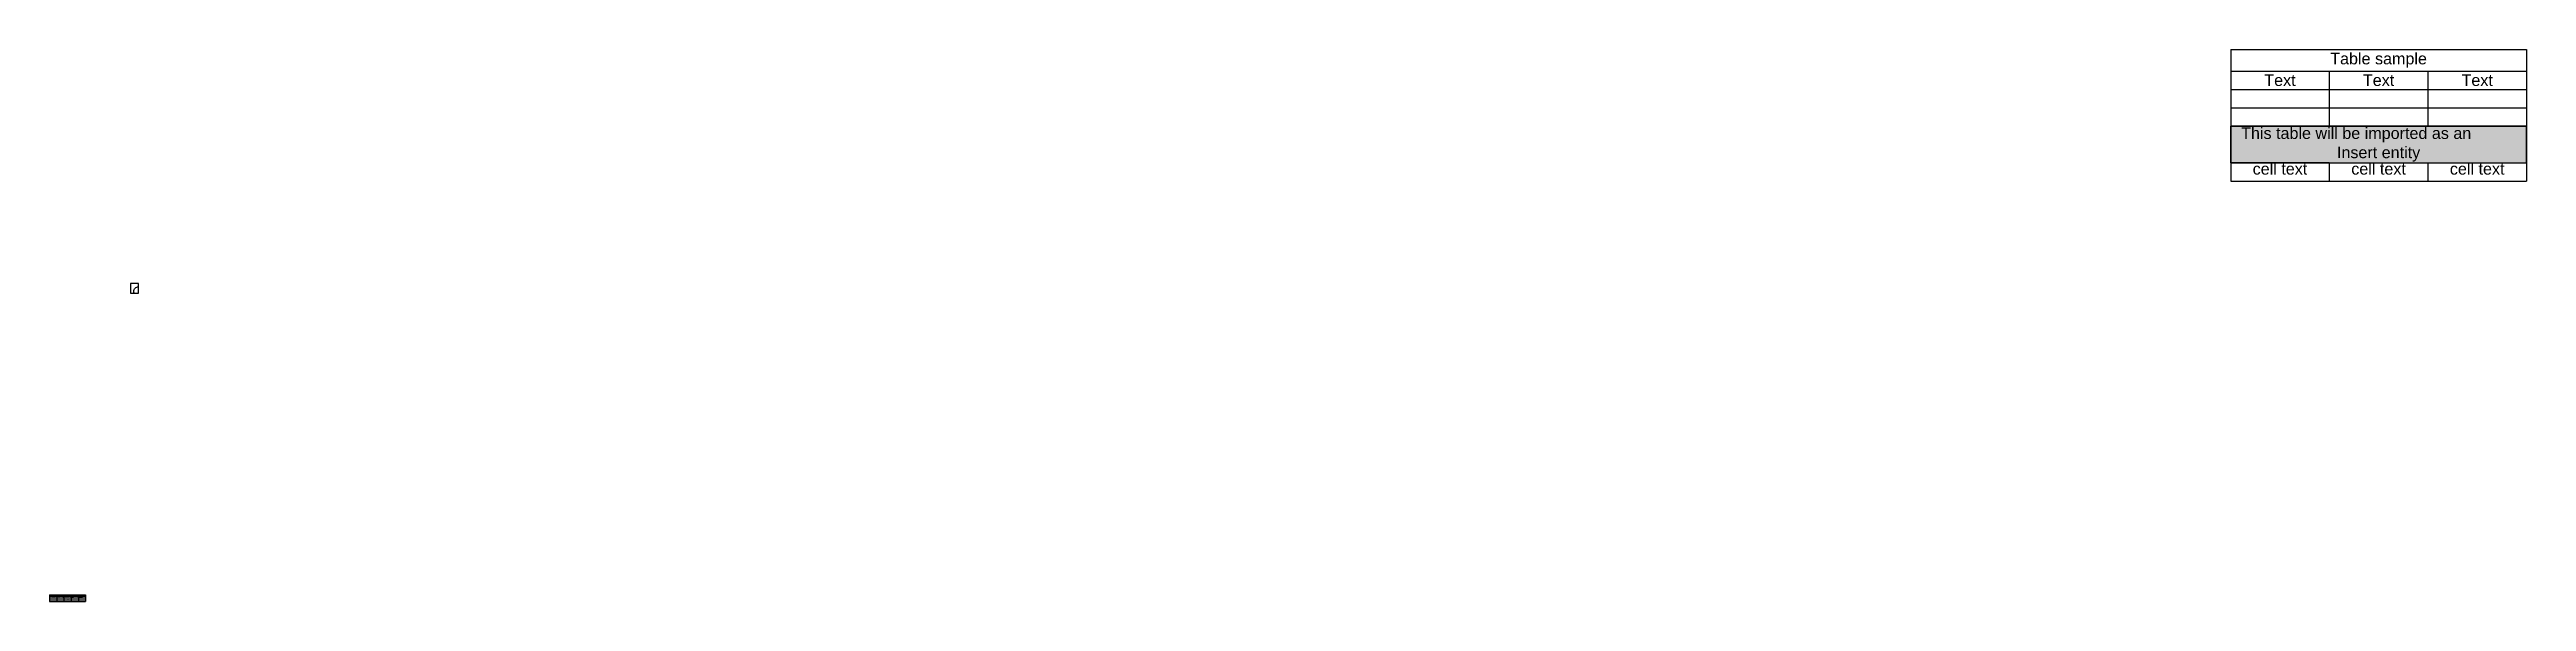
# Model space of a CAD drawing. Header units: metres. Extents: x 18 to 877, y -143 to 49.
import ezdxf
from ezdxf.xclip import XClip

# ---------------------------------------------------------------- set-up
doc = ezdxf.new("R2010")
doc.units = ezdxf.units.M
doc.styles.get("Standard").update_dxf_attribs({"font": 'arial.ttf'})

# ---------------------------------------------------------------- blocks, each defined once
blk = doc.blocks.new('*T9')
at = {"layer": 'Layer1', "color": 0, "linetype": 'ByBlock', "lineweight": -2, "transparency": 16777216}
for p, q in [((0, 0), (102.59, 0)), ((0, 0), (0, -26.54)), ((102.59, 0), (102.59, -26.54)), ((0, -7.49), (102.59, -7.49)), ((34.2, -7.49), (34.2, -26.54)), ((68.4, -7.49), (68.4, -26.54)), ((0, -13.84), (102.59, -13.84)), ((0, -20.19), (102.59, -20.19)), ((0, -39.37), (0, -45.72)), ((34.2, -39.37), (102.59, -39.37)), ((34.2, -39.37), (34.2, -45.72)), ((68.4, -39.37), (68.4, -45.72)), ((102.59, -39.37), (102.59, -45.72)), ((0, -45.72), (102.59, -45.72))]:
    blk.add_line(p, q, dxfattribs=at)
at = {"layer": 'Layer1', "color": 63, "linetype": 'ByBlock', "lineweight": 40, "transparency": 16777216}
for p, q in [((0, -26.54), (102.59, -26.54)), ((0, -26.54), (0, -39.37)), ((102.59, -26.54), (102.59, -39.37)), ((0, -39.37), (34.2, -39.37))]:
    blk.add_line(p, q, dxfattribs=at)
at = {"layer": 'Layer1', "color": 165, "transparency": 16777216}
blk.add_solid([(0, -26.54), (0, -39.37), (102.59, -26.54), (102.59, -39.37)], dxfattribs=at)
at = {"layer": 'Layer1', "color": 0, "transparency": 16777216, "char_height": 4}
for s, insert, width, attachment_point in [('Table sample', (51.3, -3.75), 102.5262, 5), ('Text', (17.1, -10.67), 34.1298, 5), ('Text', (51.3, -10.67), 34.1298, 5), ('Text', (85.5, -10.67), 34.1298, 5), ('cell text', (17.1, -39.4), 34.1298, 2), ('cell text', (51.3, -39.4), 34.1298, 2), ('cell text', (85.5, -39.4), 34.1298, 2)]:
    blk.add_mtext(s, dxfattribs=dict(at, insert=insert, width=width, attachment_point=attachment_point))
at = {"layer": 'Layer1', "color": 7, "transparency": 16777216, "insert": (51.3, -32.96), "char_height": 4, "width": 102.5262, "attachment_point": 5}
blk.add_mtext('This table will be imported as an           Insert entity', dxfattribs=at)
blk = doc.blocks.new('my_block')
blk.add_circle((163, 44), 40.8)
blk = doc.blocks.new('*U25')
at = {"color": 0, "transparency": 16777216, "xscale": 0.0059638804853486, "yscale": 0.0059638804853486, "zscale": 0.0059638804853486}
for p in [(9.33, -1.02), (10, -1.02)]:
    blk.add_blockref('my_block', p, dxfattribs=at)
at = {"color": 0, "transparency": 16777216, "insert": (11.39, -0.51), "char_height": 0.18, "width": 1.0206, "attachment_point": 1}
blk.add_mtext('Cell with 2 blocks', dxfattribs=at)
blk = doc.blocks.new('*T16')
at = {"color": 0, "linetype": 'ByBlock', "lineweight": -2, "transparency": 16777216}
for p, q in [((0, 0), (12.5, 0)), ((0, 0), (0, -2.27)), ((12.5, 0), (12.5, -2.27)), ((0, -0.45), (12.5, -0.45)), ((0, -1.06), (12.5, -1.06)), ((0, -1.66), (12.5, -1.66)), ((0, -2.27), (12.5, -2.27)), ((2.5, -0.45), (2.5, -2.27)), ((5, -0.45), (5, -2.27)), ((7.5, -0.45), (7.5, -2.27)), ((10, -0.45), (10, -2.27))]:
    blk.add_line(p, q, dxfattribs=at)
at = {"color": 0, "transparency": 16777216, "xscale": 0.0059638804853486, "yscale": 0.0059638804853486, "zscale": 0.0059638804853486}
blk.add_blockref('my_block', (6.83, -1.02), dxfattribs=at)
at = {"color": 0, "transparency": 16777216}
blk.add_blockref('*U25', (0, 0), dxfattribs=at)
for s, insert, char_height, width, attachment_point in [('0.500000', (1.25, -1.12), 0.18, 2.38, 2), ('35.00%', (1.25, -1.72), 0.18, 2.38, 2), ('A2 cell', (1.25, -0.76), 0.18, 2.38, 5), ('This is my content', (3.75, -0.76), 0.18, 2.38, 5), ('$100.00', (3.75, -1.72), 0.18, 2.38, 2), ('60', (3.75, -1.12), 0.18, 2.38, 2), ('Hello this is a title', (6.25, -0.23), 0.25, 12.38, 5), ('0.000000, 0.000000, 0.000000', (6.25, -1.12), 0.18, 2.38, 2), ('CELL FORMAT 1', (6.25, -0.76), 0.18, 2.38, 5), ('11/15/2024', (8.75, -1.12), 0.18, 2.38, 2), ('5', (11.25, -1.12), 0.18, 2.38, 2)]:
    blk.add_mtext(s, dxfattribs=dict(at, insert=insert, char_height=char_height, width=width, attachment_point=attachment_point))

msp = doc.modelspace()

# ---------------------------------------------------------------- block references
for name, p in [('*T9', (774.87, 48.54)), ('*T16', (18.39, -140.7))]:
    msp.add_blockref(name, p)
at = {"color": 193, "true_color": 0x9b42ec}
ref = msp.add_blockref('my_block', (42.83, -37.11), dxfattribs=dict(at, xscale=0.0393700787401575, yscale=0.0393700787401575, zscale=0.0393700787401575))
XClip(ref).set_block_clipping_path([(91.3366730344, 28.4655955381), (161.8823621073, 112.3096582906)])

doc.saveas('drawing.dxf')
